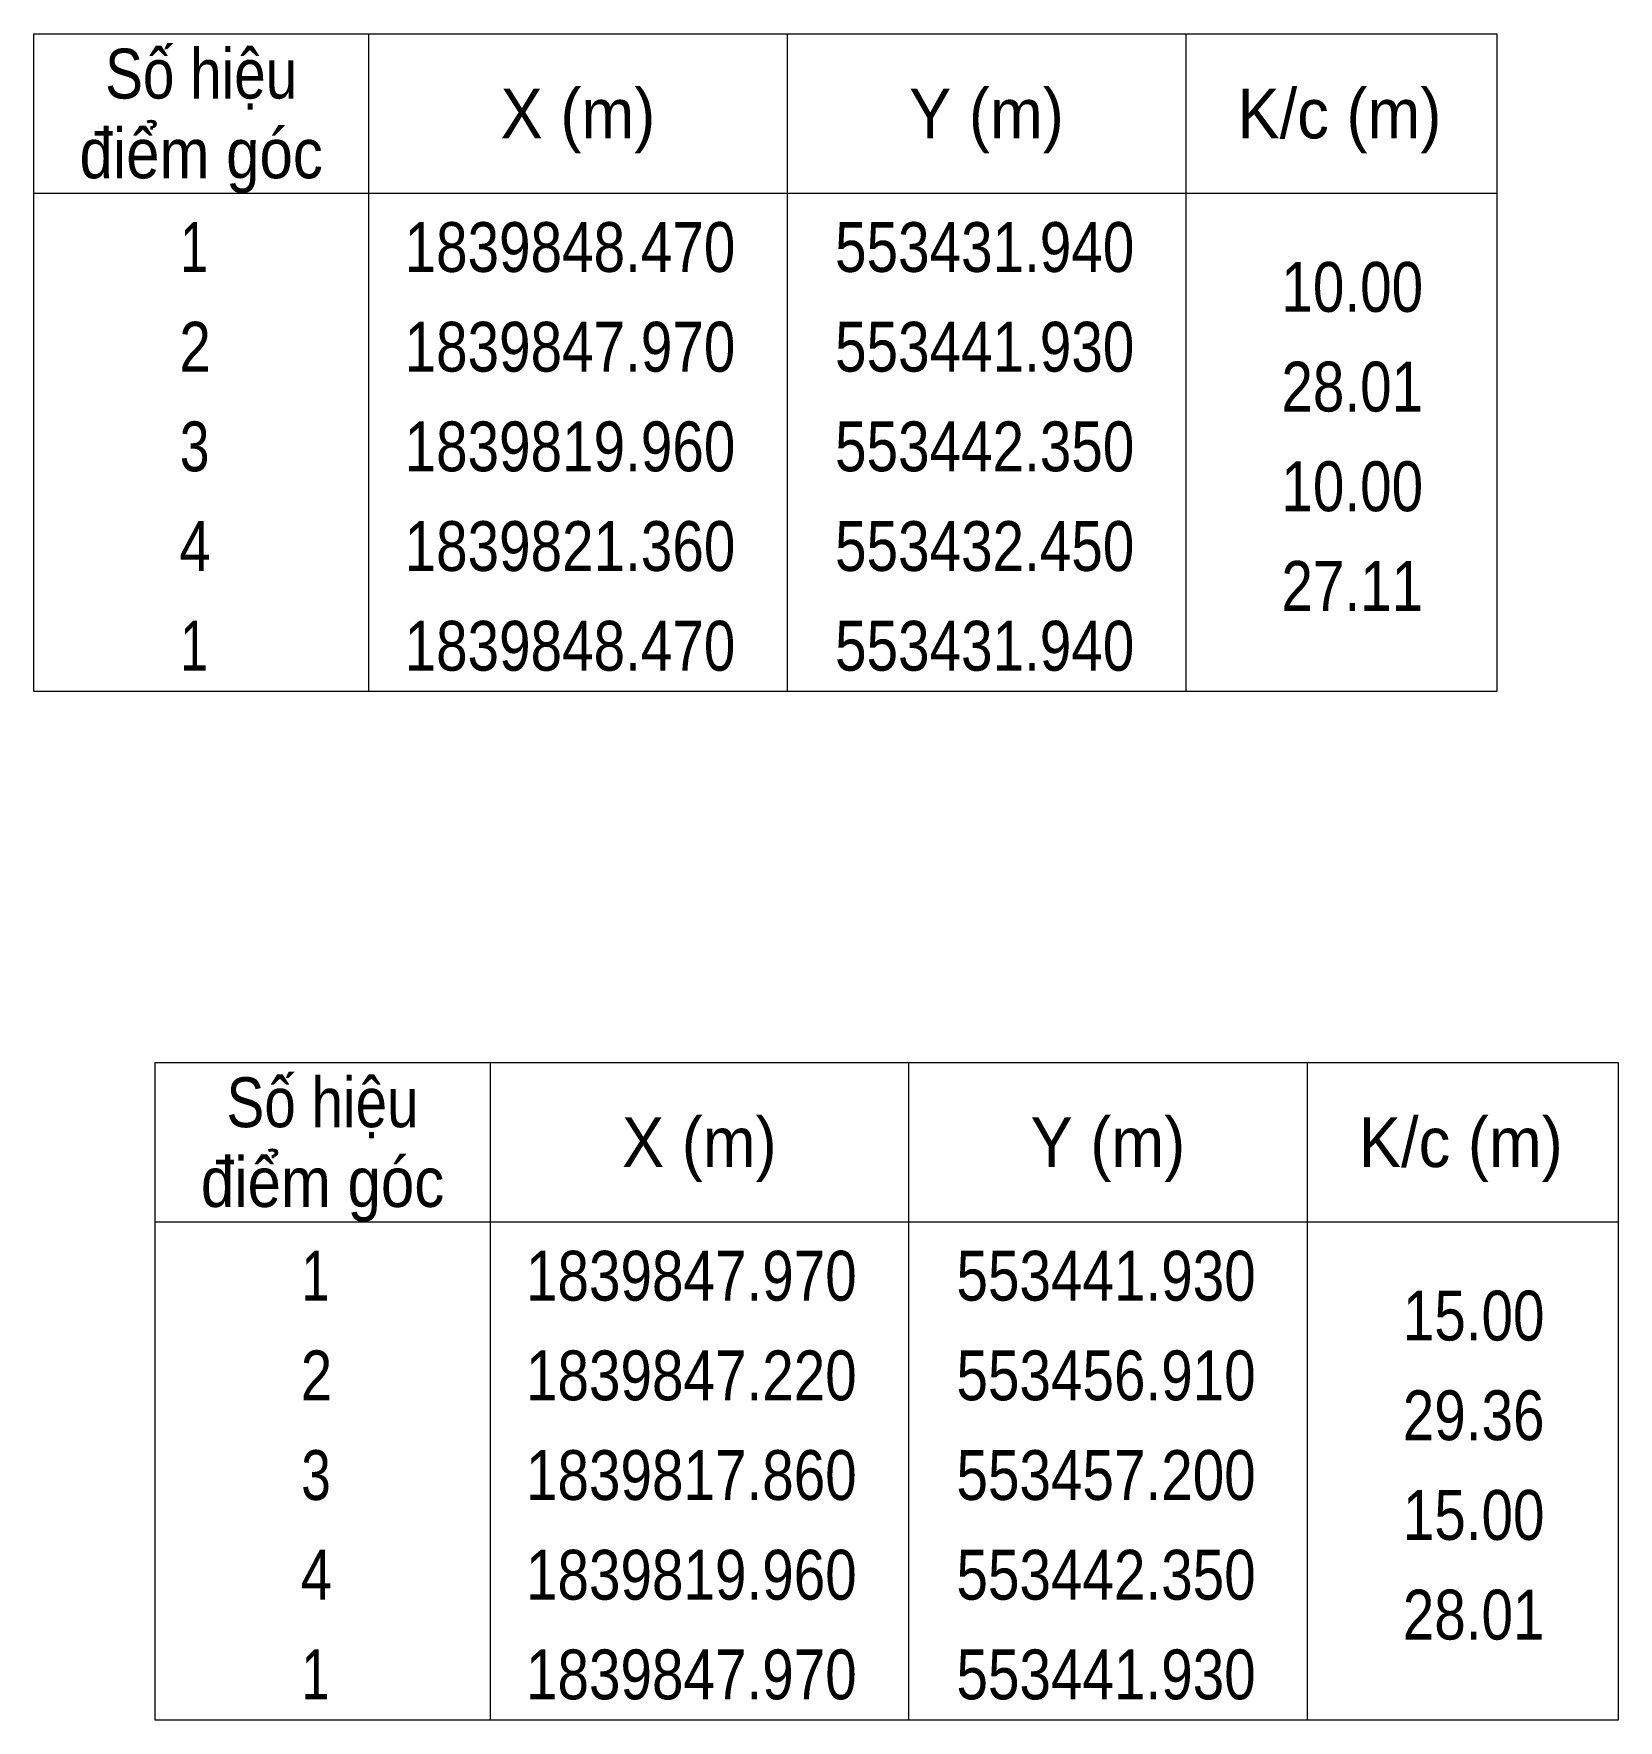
# Model space of a CAD drawing. Header units: metres. Extents: x 552853 to 553796, y 1839502 to 1839983.
# Drawn here: x 553542.4 to 553621.8, y 1839755.5 to 1839840.1 of the extents above; entities that cross this region are included whole.
import ezdxf
from ezdxf.enums import TextEntityAlignment as Align

# ---------------------------------------------------------------- set-up
doc = ezdxf.new("R2010")
doc.units = ezdxf.units.M
doc.header["$LTSCALE"] = 0.54
doc.layers.add('63', color=7, linetype='Continuous', lineweight=13)

msp = doc.modelspace()

# ---------------------------------------------------------------- texts
at = {"layer": '63'}
for s, width, p in [('Số hiệu', 0.85, (553550.76, 1839836.87)), ('X (m)', 0.95, (553569.66, 1839834.87)), ('Y (m)', 0.95, (553590.155, 1839834.87)), ('K/c (m)', 0.95, (553607.86, 1839834.87)), ('điểm góc', 0.9, (553550.76, 1839832.87)), (' 1', 0.75, (553550.055, 1839828.17)), ('1839848.470', 0.85, (553569.26, 1839828.17)), ('553431.940', 0.85, (553590.065, 1839828.17)), (' 2', 0.85, (553550.06, 1839823.17)), ('1839847.970', 0.85, (553569.26, 1839823.17)), ('553441.930', 0.85, (553590.065, 1839823.17)), (' 3', 0.8, (553550.06, 1839818.17)), ('1839819.960', 0.85, (553569.26, 1839818.17)), ('553442.350', 0.85, (553590.065, 1839818.17)), (' 4', 0.85, (553550.055, 1839813.17)), ('1839821.360', 0.85, (553569.26, 1839813.17)), ('553432.450', 0.85, (553590.065, 1839813.17)), (' 1', 0.75, (553550.055, 1839808.17)), ('1839848.470', 0.85, (553569.26, 1839808.17)), ('553431.940', 0.85, (553590.065, 1839808.17)), ('Số hiệu', 0.85, (553556.85, 1839785.27)), ('X (m)', 0.95, (553575.75, 1839783.27)), ('Y (m)', 0.95, (553596.245, 1839783.27)), ('K/c (m)', 0.95, (553613.95, 1839783.27)), ('điểm góc', 0.9, (553556.85, 1839781.27)), (' 1', 0.75, (553556.145, 1839776.57)), ('1839847.970', 0.85, (553575.35, 1839776.57)), ('553441.930', 0.85, (553596.155, 1839776.57)), (' 2', 0.85, (553556.15, 1839771.57)), ('1839847.220', 0.85, (553575.35, 1839771.57)), ('553456.910', 0.85, (553596.155, 1839771.57)), (' 3', 0.8, (553556.15, 1839766.57)), ('1839817.860', 0.85, (553575.35, 1839766.57)), ('553457.200', 0.85, (553596.155, 1839766.57)), (' 4', 0.85, (553556.145, 1839761.57)), ('1839819.960', 0.85, (553575.35, 1839761.57)), ('553442.350', 0.85, (553596.155, 1839761.57)), (' 1', 0.75, (553556.145, 1839756.57)), ('1839847.970', 0.85, (553575.35, 1839756.57)), ('553441.930', 0.85, (553596.155, 1839756.57))]:
    msp.add_text(s, height=2.5, dxfattribs=dict(at, width=width)).set_placement(p, align=Align.CENTER)
at = {"layer": '63', "width": 0.85}
for s, p in [('10.00', (553612.06, 1839826.17)), ('28.01', (553612.06, 1839821.17)), ('10.00', (553612.06, 1839816.17)), ('27.11', (553612.06, 1839811.17)), ('15.00', (553618.15, 1839774.57)), ('29.36', (553618.15, 1839769.57)), ('15.00', (553618.15, 1839764.57)), ('28.01', (553618.15, 1839759.57))]:
    msp.add_text(s, height=2.5, dxfattribs=at).set_placement(p, align=Align.RIGHT)

# ---------------------------------------------------------------- linework, layer by layer
at = {"layer": '63'}
for p, q in [((553559.16, 1839840.12), (553559.16, 1839807.12)), ((553580.16, 1839840.12), (553580.16, 1839807.12)), ((553600.16, 1839840.12), (553600.16, 1839807.12)), ((553542.36, 1839832.12), (553615.76, 1839832.12)), ((553565.25, 1839788.52), (553565.25, 1839755.52)), ((553586.25, 1839788.52), (553586.25, 1839755.52)), ((553606.25, 1839788.52), (553606.25, 1839755.52)), ((553548.45, 1839780.52), (553621.85, 1839780.52))]:
    msp.add_line(p, q, dxfattribs=at)
for points in [[(553542.36, 1839840.12), (553615.76, 1839840.12), (553615.76, 1839807.12), (553542.36, 1839807.12)], [(553548.45, 1839788.52), (553621.85, 1839788.52), (553621.85, 1839755.52), (553548.45, 1839755.52)]]:
    msp.add_lwpolyline(points, close=True, dxfattribs=at)

msp.set_redraw_order([(e.dxf.handle, doc.entitydb.next_handle()) for e in msp.query("TEXT MTEXT ATTDEF DIMENSION ARC_DIMENSION")])  # texts and dimensions are drawn at this point

doc.saveas('drawing.dxf')
